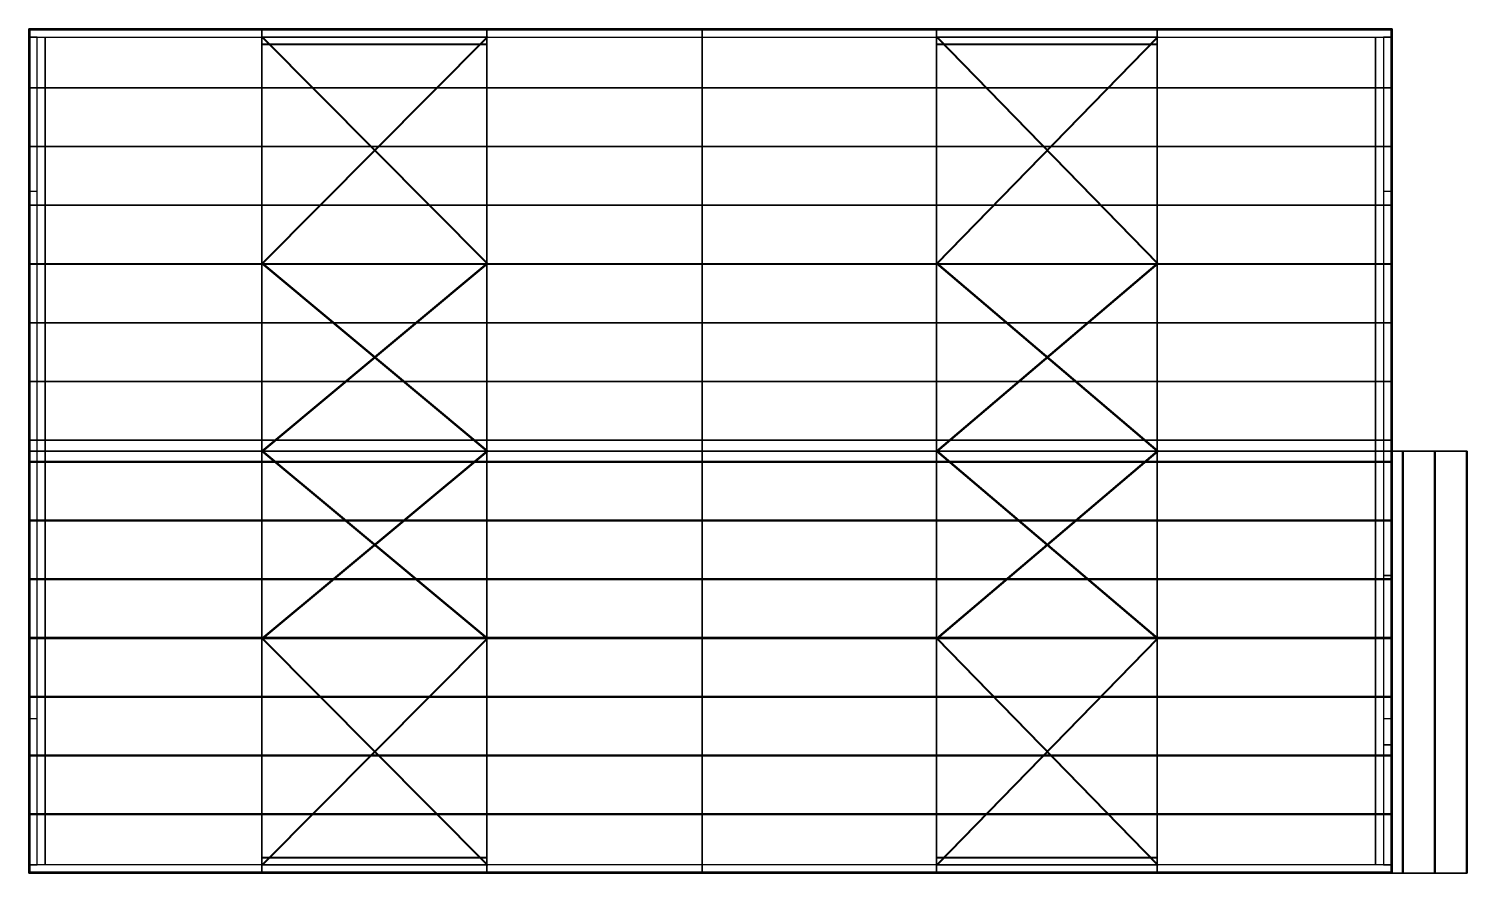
# Model space of a CAD drawing. Extents: x 0 to 38270, y 0 to 22470.
import ezdxf

# ---------------------------------------------------------------- set-up
doc = ezdxf.new("R2010")
doc.units = 0
doc.linetypes.add('CONTIN', pattern=[0])
for name, color, linetype in [('Building_Struts', 7, 'CONTIN'), ('Default', 7, 'CONTIN'), ('Floor_surface', 3, 'CONTIN'), ('Frame_lines', 7, 'CONTIN'), ('Framed_openings', 6, 'CONTIN'), ('Roof_purlins', 4, 'CONTIN'), ('Roof_surface', 1, 'CONTIN'), ('Wall_Framing', 1, 'CONTIN'), ('Wall_girts', 5, 'CONTIN'), ('Wall_surfaces', 2, 'CONTIN'), ('Wind_bracing', 8, 'CONTIN')]:
    doc.layers.add(name, color=color, linetype=linetype)

# ---------------------------------------------------------------- blocks, each defined once
blk = doc.blocks.new('BUILD1')
at = {"layer": 'Building_Struts', "color": 4}
for points, invisible_edges in [([(479.921, 875.787, 233.465), (244.094, 875.787, 233.465), (244.094, 883.661, 233.465)], 12), ([(479.921, 875.787, 233.465), (244.094, 883.661, 233.465), (479.921, 883.661, 233.465)], 5), ([(1181.89, 875.787, 233.465), (950.787, 875.787, 233.465), (950.787, 883.661, 233.465)], 12), ([(1181.89, 875.787, 233.465), (950.787, 883.661, 233.465), (1181.89, 883.661, 233.465)], 5), ([(244.094, 8.858, 233.465), (479.921, 8.858, 233.465), (479.921, 0.984, 233.465)], 12), ([(244.094, 8.858, 233.465), (479.921, 0.984, 233.465), (244.094, 0.984, 233.465)], 5), ([(950.787, 8.858, 233.465), (1181.89, 8.858, 233.465), (1181.89, 0.984, 233.465)], 12), ([(950.787, 8.858, 233.465), (1181.89, 0.984, 233.465), (950.787, 0.984, 233.465)], 5)]:
    blk.add_3dface(points, dxfattribs=dict(at, invisible_edges=invisible_edges))
at = {"layer": 'Floor_surface', "color": 2}
for points, invisible_edges in [([(0, 0), (1427.953, 0), (1427.953, 884.646)], 12), ([(0, 0), (1427.953, 884.646), (0, 884.646)], 5)]:
    blk.add_3dface(points, dxfattribs=dict(at, invisible_edges=invisible_edges))
at = {"layer": 'Frame_lines', "color": 1}
for points, invisible_edges in [([(17.323, 859.843), (17.323, 875.591), (17.323, 875.591, 157.48)], 12), ([(17.323, 859.843), (17.323, 875.591, 157.48), (17.323, 848.031, 157.48)], 7), ([(17.323, 848.031, 157.48), (17.323, 875.591, 157.48), (17.323, 875.591, 313.78)], 13), ([(17.323, 848.031, 157.48), (17.323, 875.591, 313.78), (17.323, 848.031, 300.71)], 7), ([(17.323, 848.031, 300.71), (17.323, 875.591, 313.78), (17.323, 699.305, 331.416)], 13), ([(244.094, 859.843), (244.094, 875.591), (244.094, 875.591, 157.48)], 12), ([(244.094, 859.843), (244.094, 875.591, 157.48), (244.094, 848.031, 157.48)], 7), ([(244.094, 848.031, 157.48), (244.094, 875.591, 157.48), (244.094, 875.591, 313.78)], 13), ([(244.094, 848.031, 157.48), (244.094, 875.591, 313.78), (244.094, 848.031, 292.797)], 7), ([(244.094, 848.031, 292.797), (244.094, 875.591, 313.78), (244.094, 699.305, 331.416)], 13), ([(479.921, 859.843), (479.921, 875.591), (479.921, 875.591, 157.48)], 12), ([(479.921, 859.843), (479.921, 875.591, 157.48), (479.921, 848.031, 157.48)], 7), ([(479.921, 848.031, 157.48), (479.921, 875.591, 157.48), (479.921, 875.591, 313.78)], 13), ([(479.921, 848.031, 157.48), (479.921, 875.591, 313.78), (479.921, 848.031, 292.797)], 7), ([(479.921, 848.031, 292.797), (479.921, 875.591, 313.78), (479.921, 699.305, 331.416)], 13), ([(705.512, 859.843), (705.512, 875.591), (705.512, 875.591, 157.48)], 12), ([(705.512, 859.843), (705.512, 875.591, 157.48), (705.512, 848.031, 157.48)], 7), ([(705.512, 848.031, 157.48), (705.512, 875.591, 157.48), (705.512, 875.591, 313.78)], 13), ([(705.512, 848.031, 157.48), (705.512, 875.591, 313.78), (705.512, 848.031, 292.797)], 7), ([(705.512, 848.031, 292.797), (705.512, 875.591, 313.78), (705.512, 699.305, 331.416)], 13), ([(950.787, 859.843), (950.787, 875.591), (950.787, 875.591, 157.48)], 12), ([(950.787, 859.843), (950.787, 875.591, 157.48), (950.787, 848.031, 157.48)], 7), ([(950.787, 848.031, 157.48), (950.787, 875.591, 157.48), (950.787, 875.591, 313.78)], 13), ([(950.787, 848.031, 157.48), (950.787, 875.591, 313.78), (950.787, 848.031, 292.797)], 7), ([(950.787, 848.031, 292.797), (950.787, 875.591, 313.78), (950.787, 699.305, 331.416)], 13), ([(1181.89, 859.843), (1181.89, 875.591), (1181.89, 875.591, 157.48)], 12), ([(1181.89, 859.843), (1181.89, 875.591, 157.48), (1181.89, 848.031, 157.48)], 7), ([(1181.89, 848.031, 157.48), (1181.89, 875.591, 157.48), (1181.89, 875.591, 313.78)], 13), ([(1181.89, 848.031, 157.48), (1181.89, 875.591, 313.78), (1181.89, 848.031, 292.797)], 7), ([(1181.89, 848.031, 292.797), (1181.89, 875.591, 313.78), (1181.89, 699.305, 331.416)], 13), ([(1410.63, 859.843), (1410.63, 875.591), (1410.63, 875.591, 157.48)], 12), ([(1410.63, 859.843), (1410.63, 875.591, 157.48), (1410.63, 848.031, 157.48)], 7), ([(1410.63, 848.031, 157.48), (1410.63, 875.591, 157.48), (1410.63, 875.591, 313.78)], 13), ([(1410.63, 848.031, 157.48), (1410.63, 875.591, 313.78), (1410.63, 848.031, 300.71)], 7), ([(1410.63, 848.031, 300.71), (1410.63, 875.591, 313.78), (1410.63, 699.305, 331.416)], 13), ([(17.323, 848.031, 300.71), (17.323, 699.305, 331.416), (17.323, 698.129, 319.664)], 7), ([(244.094, 848.031, 292.797), (244.094, 699.305, 331.416), (244.094, 698.325, 321.622)], 7), ([(479.921, 848.031, 292.797), (479.921, 699.305, 331.416), (479.921, 698.325, 321.622)], 7), ([(705.512, 848.031, 292.797), (705.512, 699.305, 331.416), (705.512, 698.325, 321.622)], 7), ([(950.787, 848.031, 292.797), (950.787, 699.305, 331.416), (950.787, 698.325, 321.622)], 7), ([(1181.89, 848.031, 292.797), (1181.89, 699.305, 331.416), (1181.89, 698.325, 321.622)], 7), ([(1410.63, 848.031, 300.71), (1410.63, 699.305, 331.416), (1410.63, 698.129, 319.664)], 7), ([(17.323, 698.129, 319.664), (17.323, 699.305, 331.416), (17.323, 535.125, 347.841)], 13), ([(17.323, 698.129, 319.664), (17.323, 535.125, 347.841), (17.323, 533.949, 336.089)], 7), ([(244.094, 698.325, 321.622), (244.094, 699.305, 331.416), (244.094, 442.323, 358.031)], 13), ([(244.094, 698.325, 321.622), (244.094, 442.323, 358.031), (244.094, 442.323, 340.227)], 7), ([(479.921, 698.325, 321.622), (479.921, 699.305, 331.416), (479.921, 442.323, 358.031)], 13), ([(479.921, 698.325, 321.622), (479.921, 442.323, 358.031), (479.921, 442.323, 340.227)], 7), ([(705.512, 698.325, 321.622), (705.512, 699.305, 331.416), (705.512, 442.323, 358.031)], 13), ([(705.512, 698.325, 321.622), (705.512, 442.323, 358.031), (705.512, 442.323, 340.227)], 7), ([(950.787, 698.325, 321.622), (950.787, 699.305, 331.416), (950.787, 442.323, 358.031)], 13), ([(950.787, 698.325, 321.622), (950.787, 442.323, 358.031), (950.787, 442.323, 340.227)], 7), ([(1181.89, 698.325, 321.622), (1181.89, 699.305, 331.416), (1181.89, 442.323, 358.031)], 13), ([(1181.89, 698.325, 321.622), (1181.89, 442.323, 358.031), (1181.89, 442.323, 340.227)], 7), ([(1410.63, 698.129, 319.664), (1410.63, 699.305, 331.416), (1410.63, 535.125, 347.841)], 13), ([(1410.63, 698.129, 319.664), (1410.63, 535.125, 347.841), (1410.63, 533.949, 336.089)], 7), ([(17.323, 533.949, 336.089), (17.323, 535.125, 347.841), (17.323, 442.323, 358.031)], 13), ([(17.323, 533.949, 336.089), (17.323, 442.323, 358.031), (17.323, 442.323, 336.27)], 7), ([(1410.63, 533.949, 336.089), (1410.63, 535.125, 347.841), (1410.63, 442.323, 358.031)], 13), ([(1410.63, 533.949, 336.089), (1410.63, 442.323, 358.031), (1410.63, 442.323, 336.27)], 7), ([(17.323, 442.323, 336.27), (17.323, 442.323, 358.031), (17.323, 340.469, 347.842)], 13), ([(17.323, 442.323, 336.27), (17.323, 340.469, 347.842), (17.323, 341.645, 336.089)], 7), ([(244.094, 442.323, 340.227), (244.094, 442.323, 358.031), (244.094, 174.212, 331.208)], 13), ([(244.094, 442.323, 340.227), (244.094, 174.212, 331.208), (244.094, 175.192, 321.415)], 7), ([(479.921, 442.323, 340.227), (479.921, 442.323, 358.031), (479.921, 174.212, 331.208)], 13), ([(479.921, 442.323, 340.227), (479.921, 174.212, 331.208), (479.921, 175.192, 321.415)], 7), ([(705.512, 442.323, 340.227), (705.512, 442.323, 358.031), (705.512, 174.212, 331.208)], 13), ([(705.512, 442.323, 340.227), (705.512, 174.212, 331.208), (705.512, 175.192, 321.415)], 7), ([(950.787, 442.323, 340.227), (950.787, 442.323, 358.031), (950.787, 174.212, 331.208)], 13), ([(950.787, 442.323, 340.227), (950.787, 174.212, 331.208), (950.787, 175.192, 321.415)], 7), ([(1181.89, 442.323, 340.227), (1181.89, 442.323, 358.031), (1181.89, 174.212, 331.208)], 13), ([(1181.89, 442.323, 340.227), (1181.89, 174.212, 331.208), (1181.89, 175.192, 321.415)], 7), ([(1410.63, 442.323, 336.27), (1410.63, 442.323, 358.031), (1410.63, 340.469, 347.842)], 13), ([(1410.63, 442.323, 336.27), (1410.63, 340.469, 347.842), (1410.63, 341.645, 336.089)], 7), ([(17.323, 341.645, 336.089), (17.323, 340.469, 347.842), (17.323, 176.289, 331.416)], 13), ([(17.323, 341.645, 336.089), (17.323, 176.289, 331.416), (17.323, 177.464, 319.664)], 7), ([(1410.63, 341.645, 336.089), (1410.63, 340.469, 347.842), (1410.63, 176.289, 331.416)], 13), ([(1410.63, 341.645, 336.089), (1410.63, 176.289, 331.416), (1410.63, 177.464, 319.664)], 7), ([(17.323, 177.464, 319.664), (17.323, 176.289, 331.416), (17.323, 9.055, 313.78)], 13), ([(17.323, 177.464, 319.664), (17.323, 9.055, 313.78), (17.323, 36.614, 300.71)], 7), ([(244.094, 175.192, 321.415), (244.094, 174.212, 331.208), (244.094, 9.055, 313.78)], 13), ([(244.094, 175.192, 321.415), (244.094, 9.055, 313.78), (244.094, 36.614, 292.797)], 7), ([(479.921, 175.192, 321.415), (479.921, 174.212, 331.208), (479.921, 9.055, 313.78)], 13), ([(479.921, 175.192, 321.415), (479.921, 9.055, 313.78), (479.921, 36.614, 292.797)], 7), ([(705.512, 175.192, 321.415), (705.512, 174.212, 331.208), (705.512, 9.055, 313.78)], 13), ([(705.512, 175.192, 321.415), (705.512, 9.055, 313.78), (705.512, 36.614, 292.797)], 7), ([(950.787, 175.192, 321.415), (950.787, 174.212, 331.208), (950.787, 9.055, 313.78)], 13), ([(950.787, 175.192, 321.415), (950.787, 9.055, 313.78), (950.787, 36.614, 292.797)], 7), ([(1181.89, 175.192, 321.415), (1181.89, 174.212, 331.208), (1181.89, 9.055, 313.78)], 13), ([(1181.89, 175.192, 321.415), (1181.89, 9.055, 313.78), (1181.89, 36.614, 292.797)], 7), ([(1410.63, 177.464, 319.664), (1410.63, 176.289, 331.416), (1410.63, 9.055, 313.78)], 13), ([(1410.63, 177.464, 319.664), (1410.63, 9.055, 313.78), (1410.63, 36.614, 300.71)], 7), ([(17.323, 36.614, 300.71), (17.323, 9.055, 313.78), (17.323, 9.055, 149.606)], 13), ([(17.323, 36.614, 300.71), (17.323, 9.055, 149.606), (17.323, 36.614, 149.606)], 7), ([(17.323, 36.614, 149.606), (17.323, 9.055, 149.606), (17.323, 9.055)], 13), ([(17.323, 36.614, 149.606), (17.323, 9.055), (17.323, 24.803)], 5), ([(244.094, 36.614, 292.797), (244.094, 9.055, 313.78), (244.094, 9.055, 149.606)], 13), ([(244.094, 36.614, 292.797), (244.094, 9.055, 149.606), (244.094, 36.614, 149.606)], 7), ([(244.094, 36.614, 149.606), (244.094, 9.055, 149.606), (244.094, 9.055)], 13), ([(244.094, 36.614, 149.606), (244.094, 9.055), (244.094, 24.803)], 5), ([(479.921, 36.614, 292.797), (479.921, 9.055, 313.78), (479.921, 9.055, 149.606)], 13), ([(479.921, 36.614, 292.797), (479.921, 9.055, 149.606), (479.921, 36.614, 149.606)], 7), ([(479.921, 36.614, 149.606), (479.921, 9.055, 149.606), (479.921, 9.055)], 13), ([(479.921, 36.614, 149.606), (479.921, 9.055), (479.921, 24.803)], 5), ([(705.512, 36.614, 292.797), (705.512, 9.055, 313.78), (705.512, 9.055, 149.606)], 13), ([(705.512, 36.614, 292.797), (705.512, 9.055, 149.606), (705.512, 36.614, 149.606)], 7), ([(705.512, 36.614, 149.606), (705.512, 9.055, 149.606), (705.512, 9.055)], 13), ([(705.512, 36.614, 149.606), (705.512, 9.055), (705.512, 24.803)], 5), ([(950.787, 36.614, 292.797), (950.787, 9.055, 313.78), (950.787, 9.055, 149.606)], 13), ([(950.787, 36.614, 292.797), (950.787, 9.055, 149.606), (950.787, 36.614, 149.606)], 7), ([(950.787, 36.614, 149.606), (950.787, 9.055, 149.606), (950.787, 9.055)], 13), ([(950.787, 36.614, 149.606), (950.787, 9.055), (950.787, 24.803)], 5), ([(1181.89, 36.614, 292.797), (1181.89, 9.055, 313.78), (1181.89, 9.055, 149.606)], 13), ([(1181.89, 36.614, 292.797), (1181.89, 9.055, 149.606), (1181.89, 36.614, 149.606)], 7), ([(1181.89, 36.614, 149.606), (1181.89, 9.055, 149.606), (1181.89, 9.055)], 13), ([(1181.89, 36.614, 149.606), (1181.89, 9.055), (1181.89, 24.803)], 5), ([(1410.63, 36.614, 300.71), (1410.63, 9.055, 313.78), (1410.63, 9.055, 149.606)], 13), ([(1410.63, 36.614, 300.71), (1410.63, 9.055, 149.606), (1410.63, 36.614, 149.606)], 7), ([(1410.63, 36.614, 149.606), (1410.63, 9.055, 149.606), (1410.63, 9.055)], 13), ([(1410.63, 36.614, 149.606), (1410.63, 9.055), (1410.63, 24.803)], 5)]:
    blk.add_3dface(points, dxfattribs=dict(at, invisible_edges=invisible_edges))
at = {"layer": 'Framed_openings', "color": 1}
for points, invisible_edges in [([(1419.094, 134.567, 177.165), (1426.969, 134.567, 177.165), (1426.969, 311.732, 177.165)], 12), ([(1419.094, 134.567, 177.165), (1426.969, 311.732, 177.165), (1419.094, 311.732, 177.165)], 5), ([(1419.094, 311.732), (1426.969, 311.732), (1426.969, 311.732, 180.315)], 12), ([(1419.094, 311.732), (1426.969, 311.732, 180.315), (1419.094, 311.732, 180.315)], 5), ([(1419.094, 134.567), (1426.969, 134.567), (1426.969, 134.567, 180.315)], 12), ([(1419.094, 134.567), (1426.969, 134.567, 180.315), (1419.094, 134.567, 180.315)], 5)]:
    blk.add_3dface(points, dxfattribs=dict(at, invisible_edges=invisible_edges))
at = {"layer": 'Roof_purlins', "color": 4}
for points, invisible_edges in [([(0.984, 883.661, 313.878), (0.984, 883.661, 321.752), (244.094, 883.661, 321.752)], 12), ([(0.984, 883.661, 313.878), (244.094, 883.661, 321.752), (244.094, 883.661, 313.878)], 5), ([(244.094, 883.661, 313.878), (244.094, 883.661, 321.752), (479.921, 883.661, 321.752)], 12), ([(244.094, 883.661, 313.878), (479.921, 883.661, 321.752), (479.921, 883.661, 313.878)], 5), ([(479.921, 883.661, 313.878), (479.921, 883.661, 321.752), (705.512, 883.661, 321.752)], 12), ([(479.921, 883.661, 313.878), (705.512, 883.661, 321.752), (705.512, 883.661, 313.878)], 5), ([(705.512, 883.661, 313.878), (705.512, 883.661, 321.752), (950.787, 883.661, 321.752)], 12), ([(705.512, 883.661, 313.878), (950.787, 883.661, 321.752), (950.787, 883.661, 313.878)], 5), ([(950.787, 883.661, 313.878), (950.787, 883.661, 321.752), (1181.89, 883.661, 321.752)], 12), ([(950.787, 883.661, 313.878), (1181.89, 883.661, 321.752), (1181.89, 883.661, 313.878)], 5), ([(1181.89, 883.661, 313.878), (1181.89, 883.661, 321.752), (1426.969, 883.661, 321.752)], 12), ([(1181.89, 883.661, 313.878), (1426.969, 883.661, 321.752), (1426.969, 883.661, 313.878)], 5), ([(0.984, 822.354, 319.972), (0.984, 823.138, 327.807), (244.094, 823.138, 327.807)], 12), ([(0.984, 822.354, 319.972), (244.094, 823.138, 327.807), (244.094, 822.354, 319.972)], 5), ([(244.094, 822.354, 319.972), (244.094, 823.138, 327.807), (479.921, 823.138, 327.807)], 12), ([(244.094, 822.354, 319.972), (479.921, 823.138, 327.807), (479.921, 822.354, 319.972)], 5), ([(479.921, 822.354, 319.972), (479.921, 823.138, 327.807), (705.512, 823.138, 327.807)], 12), ([(479.921, 822.354, 319.972), (705.512, 823.138, 327.807), (705.512, 822.354, 319.972)], 5), ([(705.512, 822.354, 319.972), (705.512, 823.138, 327.807), (950.787, 823.138, 327.807)], 12), ([(705.512, 822.354, 319.972), (950.787, 823.138, 327.807), (950.787, 822.354, 319.972)], 5), ([(950.787, 822.354, 319.972), (950.787, 823.138, 327.807), (1181.89, 823.138, 327.807)], 12), ([(950.787, 822.354, 319.972), (1181.89, 823.138, 327.807), (1181.89, 822.354, 319.972)], 5), ([(1181.89, 822.354, 319.972), (1181.89, 823.138, 327.807), (1426.969, 823.138, 327.807)], 12), ([(1181.89, 822.354, 319.972), (1426.969, 823.138, 327.807), (1426.969, 822.354, 319.972)], 5), ([(0.984, 760.842, 326.126), (0.984, 761.626, 333.961), (244.094, 761.626, 333.961)], 12), ([(0.984, 760.842, 326.126), (244.094, 761.626, 333.961), (244.094, 760.842, 326.126)], 5), ([(244.094, 760.842, 326.126), (244.094, 761.626, 333.961), (479.921, 761.626, 333.961)], 12), ([(244.094, 760.842, 326.126), (479.921, 761.626, 333.961), (479.921, 760.842, 326.126)], 5), ([(479.921, 760.842, 326.126), (479.921, 761.626, 333.961), (705.512, 761.626, 333.961)], 12), ([(479.921, 760.842, 326.126), (705.512, 761.626, 333.961), (705.512, 760.842, 326.126)], 5), ([(705.512, 760.842, 326.126), (705.512, 761.626, 333.961), (950.787, 761.626, 333.961)], 12), ([(705.512, 760.842, 326.126), (950.787, 761.626, 333.961), (950.787, 760.842, 326.126)], 5), ([(950.787, 760.842, 326.126), (950.787, 761.626, 333.961), (1181.89, 761.626, 333.961)], 12), ([(950.787, 760.842, 326.126), (1181.89, 761.626, 333.961), (1181.89, 760.842, 326.126)], 5), ([(1181.89, 760.842, 326.126), (1181.89, 761.626, 333.961), (1426.969, 761.626, 333.961)], 12), ([(1181.89, 760.842, 326.126), (1426.969, 761.626, 333.961), (1426.969, 760.842, 326.126)], 5), ([(0.984, 699.334, 332.28), (0.984, 700.118, 340.115), (244.094, 700.118, 340.115)], 12), ([(0.984, 699.334, 332.28), (244.094, 700.118, 340.115), (244.094, 699.334, 332.28)], 5), ([(244.094, 699.334, 332.28), (244.094, 700.118, 340.115), (479.921, 700.118, 340.115)], 12), ([(244.094, 699.334, 332.28), (479.921, 700.118, 340.115), (479.921, 699.334, 332.28)], 5), ([(479.921, 699.334, 332.28), (479.921, 700.118, 340.115), (705.512, 700.118, 340.115)], 12), ([(479.921, 699.334, 332.28), (705.512, 700.118, 340.115), (705.512, 699.334, 332.28)], 5), ([(705.512, 699.334, 332.28), (705.512, 700.118, 340.115), (950.787, 700.118, 340.115)], 12), ([(705.512, 699.334, 332.28), (950.787, 700.118, 340.115), (950.787, 699.334, 332.28)], 5), ([(950.787, 699.334, 332.28), (950.787, 700.118, 340.115), (1181.89, 700.118, 340.115)], 12), ([(950.787, 699.334, 332.28), (1181.89, 700.118, 340.115), (1181.89, 699.334, 332.28)], 5), ([(1181.89, 699.334, 332.28), (1181.89, 700.118, 340.115), (1426.969, 700.118, 340.115)], 12), ([(1181.89, 699.334, 332.28), (1426.969, 700.118, 340.115), (1426.969, 699.334, 332.28)], 5), ([(0.984, 637.822, 338.434), (0.984, 638.606, 346.268), (244.094, 638.606, 346.268)], 12), ([(0.984, 637.822, 338.434), (244.094, 638.606, 346.268), (244.094, 637.822, 338.434)], 5), ([(244.094, 637.822, 338.434), (244.094, 638.606, 346.268), (479.921, 638.606, 346.268)], 12), ([(244.094, 637.822, 338.434), (479.921, 638.606, 346.268), (479.921, 637.822, 338.434)], 5), ([(479.921, 637.822, 338.434), (479.921, 638.606, 346.268), (705.512, 638.606, 346.268)], 12), ([(479.921, 637.822, 338.434), (705.512, 638.606, 346.268), (705.512, 637.822, 338.434)], 5), ([(705.512, 637.822, 338.434), (705.512, 638.606, 346.268), (950.787, 638.606, 346.268)], 12), ([(705.512, 637.822, 338.434), (950.787, 638.606, 346.268), (950.787, 637.822, 338.434)], 5), ([(950.787, 637.822, 338.434), (950.787, 638.606, 346.268), (1181.89, 638.606, 346.268)], 12), ([(950.787, 637.822, 338.434), (1181.89, 638.606, 346.268), (1181.89, 637.822, 338.434)], 5), ([(1181.89, 637.822, 338.434), (1181.89, 638.606, 346.268), (1426.969, 638.606, 346.268)], 12), ([(1181.89, 637.822, 338.434), (1426.969, 638.606, 346.268), (1426.969, 637.822, 338.434)], 5), ([(0.984, 576.314, 344.587), (0.984, 577.098, 352.422), (244.094, 577.098, 352.422)], 12), ([(0.984, 576.314, 344.587), (244.094, 577.098, 352.422), (244.094, 576.314, 344.587)], 5), ([(244.094, 576.314, 344.587), (244.094, 577.098, 352.422), (479.921, 577.098, 352.422)], 12), ([(244.094, 576.314, 344.587), (479.921, 577.098, 352.422), (479.921, 576.314, 344.587)], 5), ([(479.921, 576.314, 344.587), (479.921, 577.098, 352.422), (705.512, 577.098, 352.422)], 12), ([(479.921, 576.314, 344.587), (705.512, 577.098, 352.422), (705.512, 576.314, 344.587)], 5), ([(705.512, 576.314, 344.587), (705.512, 577.098, 352.422), (950.787, 577.098, 352.422)], 12), ([(705.512, 576.314, 344.587), (950.787, 577.098, 352.422), (950.787, 576.314, 344.587)], 5), ([(950.787, 576.314, 344.587), (950.787, 577.098, 352.422), (1181.89, 577.098, 352.422)], 12), ([(950.787, 576.314, 344.587), (1181.89, 577.098, 352.422), (1181.89, 576.314, 344.587)], 5), ([(1181.89, 576.314, 344.587), (1181.89, 577.098, 352.422), (1426.969, 577.098, 352.422)], 12), ([(1181.89, 576.314, 344.587), (1426.969, 577.098, 352.422), (1426.969, 576.314, 344.587)], 5), ([(0.984, 514.803, 350.741), (0.984, 515.586, 358.576), (244.094, 515.586, 358.576)], 12), ([(0.984, 514.803, 350.741), (244.094, 515.586, 358.576), (244.094, 514.803, 350.741)], 5), ([(244.094, 514.803, 350.741), (244.094, 515.586, 358.576), (479.921, 515.586, 358.576)], 12), ([(244.094, 514.803, 350.741), (479.921, 515.586, 358.576), (479.921, 514.803, 350.741)], 5), ([(479.921, 514.803, 350.741), (479.921, 515.586, 358.576), (705.512, 515.586, 358.576)], 12), ([(479.921, 514.803, 350.741), (705.512, 515.586, 358.576), (705.512, 514.803, 350.741)], 5), ([(705.512, 514.803, 350.741), (705.512, 515.586, 358.576), (950.787, 515.586, 358.576)], 12), ([(705.512, 514.803, 350.741), (950.787, 515.586, 358.576), (950.787, 514.803, 350.741)], 5), ([(950.787, 514.803, 350.741), (950.787, 515.586, 358.576), (1181.89, 515.586, 358.576)], 12), ([(950.787, 514.803, 350.741), (1181.89, 515.586, 358.576), (1181.89, 514.803, 350.741)], 5), ([(1181.89, 514.803, 350.741), (1181.89, 515.586, 358.576), (1426.969, 515.586, 358.576)], 12), ([(1181.89, 514.803, 350.741), (1426.969, 515.586, 358.576), (1426.969, 514.803, 350.741)], 5), ([(0.984, 453.295, 356.895), (0.984, 454.079, 364.729), (244.094, 454.079, 364.729)], 12), ([(0.984, 453.295, 356.895), (244.094, 454.079, 364.729), (244.094, 453.295, 356.895)], 5), ([(244.094, 453.295, 356.895), (244.094, 454.079, 364.729), (479.921, 454.079, 364.729)], 12), ([(244.094, 453.295, 356.895), (479.921, 454.079, 364.729), (479.921, 453.295, 356.895)], 5), ([(479.921, 453.295, 356.895), (479.921, 454.079, 364.729), (705.512, 454.079, 364.729)], 12), ([(479.921, 453.295, 356.895), (705.512, 454.079, 364.729), (705.512, 453.295, 356.895)], 5), ([(705.512, 453.295, 356.895), (705.512, 454.079, 364.729), (950.787, 454.079, 364.729)], 12), ([(705.512, 453.295, 356.895), (950.787, 454.079, 364.729), (950.787, 453.295, 356.895)], 5), ([(950.787, 453.295, 356.895), (950.787, 454.079, 364.729), (1181.89, 454.079, 364.729)], 12), ([(950.787, 453.295, 356.895), (1181.89, 454.079, 364.729), (1181.89, 453.295, 356.895)], 5), ([(1181.89, 453.295, 356.895), (1181.89, 454.079, 364.729), (1426.969, 454.079, 364.729)], 12), ([(1181.89, 453.295, 356.895), (1426.969, 454.079, 364.729), (1426.969, 453.295, 356.895)], 5), ([(1439.705, 0, 222.234), (1438.922, 0, 214.399), (1438.922, 442.323, 214.399)], 12), ([(1439.705, 0, 222.234), (1438.922, 442.323, 214.399), (1439.705, 442.323, 222.234)], 5), ([(1473.199, 0, 218.885), (1472.416, 0, 211.05), (1472.416, 442.323, 211.05)], 12), ([(1473.199, 0, 218.885), (1472.416, 442.323, 211.05), (1473.199, 442.323, 218.885)], 5), ([(1506.693, 0, 215.535), (1505.909, 0, 207.7), (1505.909, 442.323, 207.7)], 12), ([(1506.693, 0, 215.535), (1505.909, 442.323, 207.7), (1506.693, 442.323, 215.535)], 5), ([(0.984, 431.354, 356.895), (0.984, 430.57, 364.73), (244.094, 430.57, 364.73)], 12), ([(0.984, 431.354, 356.895), (244.094, 430.57, 364.73), (244.094, 431.354, 356.895)], 5), ([(244.094, 431.354, 356.895), (244.094, 430.57, 364.73), (479.921, 430.57, 364.73)], 12), ([(244.094, 431.354, 356.895), (479.921, 430.57, 364.73), (479.921, 431.354, 356.895)], 5), ([(479.921, 431.354, 356.895), (479.921, 430.57, 364.73), (705.512, 430.57, 364.73)], 12), ([(479.921, 431.354, 356.895), (705.512, 430.57, 364.73), (705.512, 431.354, 356.895)], 5), ([(705.512, 431.354, 356.895), (705.512, 430.57, 364.73), (950.787, 430.57, 364.73)], 12), ([(705.512, 431.354, 356.895), (950.787, 430.57, 364.73), (950.787, 431.354, 356.895)], 5), ([(950.787, 431.354, 356.895), (950.787, 430.57, 364.73), (1181.89, 430.57, 364.73)], 12), ([(950.787, 431.354, 356.895), (1181.89, 430.57, 364.73), (1181.89, 431.354, 356.895)], 5), ([(1181.89, 431.354, 356.895), (1181.89, 430.57, 364.73), (1426.969, 430.57, 364.73)], 12), ([(1181.89, 431.354, 356.895), (1426.969, 430.57, 364.73), (1426.969, 431.354, 356.895)], 5), ([(0.984, 369.846, 350.741), (0.984, 369.063, 358.576), (244.094, 369.063, 358.576)], 12), ([(0.984, 369.846, 350.741), (244.094, 369.063, 358.576), (244.094, 369.846, 350.741)], 5), ([(244.094, 369.846, 350.741), (244.094, 369.063, 358.576), (479.921, 369.063, 358.576)], 12), ([(244.094, 369.846, 350.741), (479.921, 369.063, 358.576), (479.921, 369.846, 350.741)], 5), ([(479.921, 369.846, 350.741), (479.921, 369.063, 358.576), (705.512, 369.063, 358.576)], 12), ([(479.921, 369.846, 350.741), (705.512, 369.063, 358.576), (705.512, 369.846, 350.741)], 5), ([(705.512, 369.846, 350.741), (705.512, 369.063, 358.576), (950.787, 369.063, 358.576)], 12), ([(705.512, 369.846, 350.741), (950.787, 369.063, 358.576), (950.787, 369.846, 350.741)], 5), ([(950.787, 369.846, 350.741), (950.787, 369.063, 358.576), (1181.89, 369.063, 358.576)], 12), ([(950.787, 369.846, 350.741), (1181.89, 369.063, 358.576), (1181.89, 369.846, 350.741)], 5), ([(1181.89, 369.846, 350.741), (1181.89, 369.063, 358.576), (1426.969, 369.063, 358.576)], 12), ([(1181.89, 369.846, 350.741), (1426.969, 369.063, 358.576), (1426.969, 369.846, 350.741)], 5), ([(0.984, 308.335, 344.587), (0.984, 307.551, 352.422), (244.094, 307.551, 352.422)], 12), ([(0.984, 308.335, 344.587), (244.094, 307.551, 352.422), (244.094, 308.335, 344.587)], 5), ([(244.094, 308.335, 344.587), (244.094, 307.551, 352.422), (479.921, 307.551, 352.422)], 12), ([(244.094, 308.335, 344.587), (479.921, 307.551, 352.422), (479.921, 308.335, 344.587)], 5), ([(479.921, 308.335, 344.587), (479.921, 307.551, 352.422), (705.512, 307.551, 352.422)], 12), ([(479.921, 308.335, 344.587), (705.512, 307.551, 352.422), (705.512, 308.335, 344.587)], 5), ([(705.512, 308.335, 344.587), (705.512, 307.551, 352.422), (950.787, 307.551, 352.422)], 12), ([(705.512, 308.335, 344.587), (950.787, 307.551, 352.422), (950.787, 308.335, 344.587)], 5), ([(950.787, 308.335, 344.587), (950.787, 307.551, 352.422), (1181.89, 307.551, 352.422)], 12), ([(950.787, 308.335, 344.587), (1181.89, 307.551, 352.422), (1181.89, 308.335, 344.587)], 5), ([(1181.89, 308.335, 344.587), (1181.89, 307.551, 352.422), (1426.969, 307.551, 352.422)], 12), ([(1181.89, 308.335, 344.587), (1426.969, 307.551, 352.422), (1426.969, 308.335, 344.587)], 5), ([(0.984, 246.827, 338.434), (0.984, 246.043, 346.269), (244.094, 246.043, 346.269)], 12), ([(0.984, 246.827, 338.434), (244.094, 246.043, 346.269), (244.094, 246.827, 338.434)], 5), ([(244.094, 246.827, 338.434), (244.094, 246.043, 346.269), (479.921, 246.043, 346.269)], 12), ([(244.094, 246.827, 338.434), (479.921, 246.043, 346.269), (479.921, 246.827, 338.434)], 5), ([(479.921, 246.827, 338.434), (479.921, 246.043, 346.269), (705.512, 246.043, 346.269)], 12), ([(479.921, 246.827, 338.434), (705.512, 246.043, 346.269), (705.512, 246.827, 338.434)], 5), ([(705.512, 246.827, 338.434), (705.512, 246.043, 346.269), (950.787, 246.043, 346.269)], 12), ([(705.512, 246.827, 338.434), (950.787, 246.043, 346.269), (950.787, 246.827, 338.434)], 5), ([(950.787, 246.827, 338.434), (950.787, 246.043, 346.269), (1181.89, 246.043, 346.269)], 12), ([(950.787, 246.827, 338.434), (1181.89, 246.043, 346.269), (1181.89, 246.827, 338.434)], 5), ([(1181.89, 246.827, 338.434), (1181.89, 246.043, 346.269), (1426.969, 246.043, 346.269)], 12), ([(1181.89, 246.827, 338.434), (1426.969, 246.043, 346.269), (1426.969, 246.827, 338.434)], 5), ([(0.984, 185.315, 332.28), (0.984, 184.531, 340.115), (244.094, 184.531, 340.115)], 12), ([(0.984, 185.315, 332.28), (244.094, 184.531, 340.115), (244.094, 185.315, 332.28)], 5), ([(244.094, 185.315, 332.28), (244.094, 184.531, 340.115), (479.921, 184.531, 340.115)], 12), ([(244.094, 185.315, 332.28), (479.921, 184.531, 340.115), (479.921, 185.315, 332.28)], 5), ([(479.921, 185.315, 332.28), (479.921, 184.531, 340.115), (705.512, 184.531, 340.115)], 12), ([(479.921, 185.315, 332.28), (705.512, 184.531, 340.115), (705.512, 185.315, 332.28)], 5), ([(705.512, 185.315, 332.28), (705.512, 184.531, 340.115), (950.787, 184.531, 340.115)], 12), ([(705.512, 185.315, 332.28), (950.787, 184.531, 340.115), (950.787, 185.315, 332.28)], 5), ([(950.787, 185.315, 332.28), (950.787, 184.531, 340.115), (1181.89, 184.531, 340.115)], 12), ([(950.787, 185.315, 332.28), (1181.89, 184.531, 340.115), (1181.89, 185.315, 332.28)], 5), ([(1181.89, 185.315, 332.28), (1181.89, 184.531, 340.115), (1426.969, 184.531, 340.115)], 12), ([(1181.89, 185.315, 332.28), (1426.969, 184.531, 340.115), (1426.969, 185.315, 332.28)], 5), ([(0.984, 123.807, 326.126), (0.984, 123.023, 333.961), (244.094, 123.023, 333.961)], 12), ([(0.984, 123.807, 326.126), (244.094, 123.023, 333.961), (244.094, 123.807, 326.126)], 5), ([(244.094, 123.807, 326.126), (244.094, 123.023, 333.961), (479.921, 123.023, 333.961)], 12), ([(244.094, 123.807, 326.126), (479.921, 123.023, 333.961), (479.921, 123.807, 326.126)], 5), ([(479.921, 123.807, 326.126), (479.921, 123.023, 333.961), (705.512, 123.023, 333.961)], 12), ([(479.921, 123.807, 326.126), (705.512, 123.023, 333.961), (705.512, 123.807, 326.126)], 5), ([(705.512, 123.807, 326.126), (705.512, 123.023, 333.961), (950.787, 123.023, 333.961)], 12), ([(705.512, 123.807, 326.126), (950.787, 123.023, 333.961), (950.787, 123.807, 326.126)], 5), ([(950.787, 123.807, 326.126), (950.787, 123.023, 333.961), (1181.89, 123.023, 333.961)], 12), ([(950.787, 123.807, 326.126), (1181.89, 123.023, 333.961), (1181.89, 123.807, 326.126)], 5), ([(1181.89, 123.807, 326.126), (1181.89, 123.023, 333.961), (1426.969, 123.023, 333.961)], 12), ([(1181.89, 123.807, 326.126), (1426.969, 123.023, 333.961), (1426.969, 123.807, 326.126)], 5), ([(0.984, 62.295, 319.973), (0.984, 61.511, 327.807), (244.094, 61.511, 327.807)], 12), ([(0.984, 62.295, 319.973), (244.094, 61.511, 327.807), (244.094, 62.295, 319.973)], 5), ([(244.094, 62.295, 319.973), (244.094, 61.511, 327.807), (479.921, 61.511, 327.807)], 12), ([(244.094, 62.295, 319.973), (479.921, 61.511, 327.807), (479.921, 62.295, 319.973)], 5), ([(479.921, 62.295, 319.973), (479.921, 61.511, 327.807), (705.512, 61.511, 327.807)], 12), ([(479.921, 62.295, 319.973), (705.512, 61.511, 327.807), (705.512, 62.295, 319.973)], 5), ([(705.512, 62.295, 319.973), (705.512, 61.511, 327.807), (950.787, 61.511, 327.807)], 12), ([(705.512, 62.295, 319.973), (950.787, 61.511, 327.807), (950.787, 62.295, 319.973)], 5), ([(950.787, 62.295, 319.973), (950.787, 61.511, 327.807), (1181.89, 61.511, 327.807)], 12), ([(950.787, 62.295, 319.973), (1181.89, 61.511, 327.807), (1181.89, 62.295, 319.973)], 5), ([(1181.89, 62.295, 319.973), (1181.89, 61.511, 327.807), (1426.969, 61.511, 327.807)], 12), ([(1181.89, 62.295, 319.973), (1426.969, 61.511, 327.807), (1426.969, 62.295, 319.973)], 5), ([(0.984, 0.984, 313.878), (0.984, 0.984, 321.752), (244.094, 0.984, 321.752)], 12), ([(0.984, 0.984, 313.878), (244.094, 0.984, 321.752), (244.094, 0.984, 313.878)], 5), ([(244.094, 0.984, 313.878), (244.094, 0.984, 321.752), (479.921, 0.984, 321.752)], 12), ([(244.094, 0.984, 313.878), (479.921, 0.984, 321.752), (479.921, 0.984, 313.878)], 5), ([(479.921, 0.984, 313.878), (479.921, 0.984, 321.752), (705.512, 0.984, 321.752)], 12), ([(479.921, 0.984, 313.878), (705.512, 0.984, 321.752), (705.512, 0.984, 313.878)], 5), ([(705.512, 0.984, 313.878), (705.512, 0.984, 321.752), (950.787, 0.984, 321.752)], 12), ([(705.512, 0.984, 313.878), (950.787, 0.984, 321.752), (950.787, 0.984, 313.878)], 5), ([(950.787, 0.984, 313.878), (950.787, 0.984, 321.752), (1181.89, 0.984, 321.752)], 12), ([(950.787, 0.984, 313.878), (1181.89, 0.984, 321.752), (1181.89, 0.984, 313.878)], 5), ([(1181.89, 0.984, 313.878), (1181.89, 0.984, 321.752), (1426.969, 0.984, 321.752)], 12), ([(1181.89, 0.984, 313.878), (1426.969, 0.984, 321.752), (1426.969, 0.984, 313.878)], 5)]:
    blk.add_3dface(points, dxfattribs=dict(at, invisible_edges=invisible_edges))
at = {"layer": 'Roof_surface', "color": 7}
for points, invisible_edges in [([(0, 884.646, 321.654), (0, 442.323, 365.906), (1427.953, 442.323, 365.906)], 12), ([(0, 884.646, 321.654), (1427.953, 442.323, 365.906), (1427.953, 884.646, 321.654)], 5), ([(0, 442.323, 365.906), (0, 0, 321.654), (1427.953, 0, 321.654)], 12), ([(0, 442.323, 365.906), (1427.953, 0, 321.654), (1427.953, 442.323, 365.906)], 5)]:
    blk.add_3dface(points, dxfattribs=dict(at, invisible_edges=invisible_edges))
at = {"layer": 'Roof_surface', "color": 3}
for points, invisible_edges in [([(1427.953, 0, 224.409), (1506.693, 0, 216.535), (1506.693, 442.323, 216.535)], 12), ([(1427.953, 0, 224.409), (1506.693, 442.323, 216.535), (1427.953, 442.323, 224.409)], 5)]:
    blk.add_3dface(points, dxfattribs=dict(at, invisible_edges=invisible_edges))
at = {"layer": 'Wall_Framing', "color": 1}
for points, invisible_edges in [([(25, 442.323), (17.126, 442.323), (17.126, 442.323, 349.173)], 12), ([(25, 442.323), (17.126, 442.323, 349.173), (25, 442.323, 349.173)], 5), ([(1402.953, 442.323), (1410.827, 442.323), (1410.827, 442.323, 349.173)], 12), ([(1402.953, 442.323), (1410.827, 442.323, 349.173), (1402.953, 442.323, 349.173)], 5), ([(1419.079, 442.323, 215.535), (1419.079, 442.323, 199.929), (1506.693, 442.323, 199.929)], 12), ([(1419.079, 442.323, 215.535), (1506.693, 442.323, 199.929), (1506.693, 442.323, 207.661)], 5), ([(1419.079, 0, 215.535), (1419.079, 0, 199.929), (1506.693, 0, 199.929)], 12), ([(1419.079, 0, 215.535), (1506.693, 0, 199.929), (1506.693, 0, 207.661)], 5)]:
    blk.add_3dface(points, dxfattribs=dict(at, invisible_edges=invisible_edges))
at = {"layer": 'Wall_girts', "color": 5}
for points, invisible_edges in [([(244.094, 875.787, 101.575), (244.094, 883.661, 101.575), (0.984, 883.661, 101.575)], 12), ([(244.094, 875.787, 101.575), (0.984, 883.661, 101.575), (0.984, 875.787, 101.575)], 5), ([(244.094, 875.787, 160.63), (244.094, 883.661, 160.63), (0.984, 883.661, 160.63)], 12), ([(244.094, 875.787, 160.63), (0.984, 883.661, 160.63), (0.984, 875.787, 160.63)], 5), ([(244.094, 875.787, 219.685), (244.094, 883.661, 219.685), (0.984, 883.661, 219.685)], 12), ([(244.094, 875.787, 219.685), (0.984, 883.661, 219.685), (0.984, 875.787, 219.685)], 5), ([(244.094, 875.787, 278.74), (244.094, 883.661, 278.74), (0.984, 883.661, 278.74)], 12), ([(244.094, 875.787, 278.74), (0.984, 883.661, 278.74), (0.984, 875.787, 278.74)], 5), ([(8.858, 875.787, 101.575), (0.984, 875.787, 101.575), (0.984, 442.323, 101.575)], 12), ([(8.858, 875.787, 101.575), (0.984, 442.323, 101.575), (8.858, 442.323, 101.575)], 5), ([(8.858, 875.787, 140.945), (0.984, 875.787, 140.945), (0.984, 442.323, 140.945)], 12), ([(8.858, 875.787, 140.945), (0.984, 442.323, 140.945), (8.858, 442.323, 140.945)], 5), ([(8.858, 875.787, 180.315), (0.984, 875.787, 180.315), (0.984, 442.323, 180.315)], 12), ([(8.858, 875.787, 180.315), (0.984, 442.323, 180.315), (8.858, 442.323, 180.315)], 5), ([(8.858, 875.787, 219.685), (0.984, 875.787, 219.685), (0.984, 442.323, 219.685)], 12), ([(8.858, 875.787, 219.685), (0.984, 442.323, 219.685), (8.858, 442.323, 219.685)], 5), ([(8.858, 875.787, 259.055), (0.984, 875.787, 259.055), (0.984, 442.323, 259.055)], 12), ([(8.858, 875.787, 259.055), (0.984, 442.323, 259.055), (8.858, 442.323, 259.055)], 5), ([(8.858, 875.787, 298.425), (0.984, 875.787, 298.425), (0.984, 442.323, 298.425)], 12), ([(8.858, 875.787, 298.425), (0.984, 442.323, 298.425), (8.858, 442.323, 298.425)], 5), ([(479.921, 875.787, 101.575), (479.921, 883.661, 101.575), (244.094, 883.661, 101.575)], 12), ([(479.921, 875.787, 101.575), (244.094, 883.661, 101.575), (244.094, 875.787, 101.575)], 5), ([(479.921, 875.787, 160.63), (479.921, 883.661, 160.63), (244.094, 883.661, 160.63)], 12), ([(479.921, 875.787, 160.63), (244.094, 883.661, 160.63), (244.094, 875.787, 160.63)], 5), ([(479.921, 875.787, 219.685), (479.921, 883.661, 219.685), (244.094, 883.661, 219.685)], 12), ([(479.921, 875.787, 219.685), (244.094, 883.661, 219.685), (244.094, 875.787, 219.685)], 5), ([(479.921, 875.787, 278.74), (479.921, 883.661, 278.74), (244.094, 883.661, 278.74)], 12), ([(479.921, 875.787, 278.74), (244.094, 883.661, 278.74), (244.094, 875.787, 278.74)], 5), ([(705.512, 875.787, 101.575), (705.512, 883.661, 101.575), (479.921, 883.661, 101.575)], 12), ([(705.512, 875.787, 101.575), (479.921, 883.661, 101.575), (479.921, 875.787, 101.575)], 5), ([(705.512, 875.787, 160.63), (705.512, 883.661, 160.63), (479.921, 883.661, 160.63)], 12), ([(705.512, 875.787, 160.63), (479.921, 883.661, 160.63), (479.921, 875.787, 160.63)], 5), ([(705.512, 875.787, 219.685), (705.512, 883.661, 219.685), (479.921, 883.661, 219.685)], 12), ([(705.512, 875.787, 219.685), (479.921, 883.661, 219.685), (479.921, 875.787, 219.685)], 5), ([(705.512, 875.787, 278.74), (705.512, 883.661, 278.74), (479.921, 883.661, 278.74)], 12), ([(705.512, 875.787, 278.74), (479.921, 883.661, 278.74), (479.921, 875.787, 278.74)], 5), ([(950.787, 875.787, 101.575), (950.787, 883.661, 101.575), (705.512, 883.661, 101.575)], 12), ([(950.787, 875.787, 101.575), (705.512, 883.661, 101.575), (705.512, 875.787, 101.575)], 5), ([(950.787, 875.787, 160.63), (950.787, 883.661, 160.63), (705.512, 883.661, 160.63)], 12), ([(950.787, 875.787, 160.63), (705.512, 883.661, 160.63), (705.512, 875.787, 160.63)], 5), ([(950.787, 875.787, 219.685), (950.787, 883.661, 219.685), (705.512, 883.661, 219.685)], 12), ([(950.787, 875.787, 219.685), (705.512, 883.661, 219.685), (705.512, 875.787, 219.685)], 5), ([(950.787, 875.787, 278.74), (950.787, 883.661, 278.74), (705.512, 883.661, 278.74)], 12), ([(950.787, 875.787, 278.74), (705.512, 883.661, 278.74), (705.512, 875.787, 278.74)], 5), ([(1181.89, 875.787, 101.575), (1181.89, 883.661, 101.575), (950.787, 883.661, 101.575)], 12), ([(1181.89, 875.787, 101.575), (950.787, 883.661, 101.575), (950.787, 875.787, 101.575)], 5), ([(1181.89, 875.787, 160.63), (1181.89, 883.661, 160.63), (950.787, 883.661, 160.63)], 12), ([(1181.89, 875.787, 160.63), (950.787, 883.661, 160.63), (950.787, 875.787, 160.63)], 5), ([(1181.89, 875.787, 219.685), (1181.89, 883.661, 219.685), (950.787, 883.661, 219.685)], 12), ([(1181.89, 875.787, 219.685), (950.787, 883.661, 219.685), (950.787, 875.787, 219.685)], 5), ([(1181.89, 875.787, 278.74), (1181.89, 883.661, 278.74), (950.787, 883.661, 278.74)], 12), ([(1181.89, 875.787, 278.74), (950.787, 883.661, 278.74), (950.787, 875.787, 278.74)], 5), ([(1426.969, 875.787, 101.575), (1426.969, 883.661, 101.575), (1181.89, 883.661, 101.575)], 12), ([(1426.969, 875.787, 101.575), (1181.89, 883.661, 101.575), (1181.89, 875.787, 101.575)], 5), ([(1426.969, 875.787, 160.63), (1426.969, 883.661, 160.63), (1181.89, 883.661, 160.63)], 12), ([(1426.969, 875.787, 160.63), (1181.89, 883.661, 160.63), (1181.89, 875.787, 160.63)], 5), ([(1426.969, 875.787, 219.685), (1426.969, 883.661, 219.685), (1181.89, 883.661, 219.685)], 12), ([(1426.969, 875.787, 219.685), (1181.89, 883.661, 219.685), (1181.89, 875.787, 219.685)], 5), ([(1426.969, 875.787, 278.74), (1426.969, 883.661, 278.74), (1181.89, 883.661, 278.74)], 12), ([(1426.969, 875.787, 278.74), (1181.89, 883.661, 278.74), (1181.89, 875.787, 278.74)], 5), ([(1419.094, 442.323, 101.575), (1426.969, 442.323, 101.575), (1426.969, 875.787, 101.575)], 12), ([(1419.094, 442.323, 101.575), (1426.969, 875.787, 101.575), (1419.094, 875.787, 101.575)], 5), ([(1419.094, 442.323, 140.945), (1426.969, 442.323, 140.945), (1426.969, 875.787, 140.945)], 12), ([(1419.094, 442.323, 140.945), (1426.969, 875.787, 140.945), (1419.094, 875.787, 140.945)], 5), ([(1419.094, 442.323, 180.315), (1426.969, 442.323, 180.315), (1426.969, 875.787, 180.315)], 12), ([(1419.094, 442.323, 180.315), (1426.969, 875.787, 180.315), (1419.094, 875.787, 180.315)], 5), ([(1419.094, 442.323, 227.559), (1426.969, 442.323, 227.559), (1426.969, 875.787, 227.559)], 12), ([(1419.094, 442.323, 227.559), (1426.969, 875.787, 227.559), (1419.094, 875.787, 227.559)], 5), ([(1419.094, 442.323, 259.055), (1426.969, 442.323, 259.055), (1426.969, 875.787, 259.055)], 12), ([(1419.094, 442.323, 259.055), (1426.969, 875.787, 259.055), (1419.094, 875.787, 259.055)], 5), ([(1419.094, 442.323, 298.425), (1426.969, 442.323, 298.425), (1426.969, 875.787, 298.425)], 12), ([(1419.094, 442.323, 298.425), (1426.969, 875.787, 298.425), (1419.094, 875.787, 298.425)], 5), ([(8.858, 714.245, 329.921), (0.984, 714.245, 329.921), (0.984, 442.323, 329.921)], 12), ([(8.858, 714.245, 329.921), (0.984, 442.323, 329.921), (8.858, 442.323, 329.921)], 5), ([(1419.094, 442.323, 329.921), (1426.969, 442.323, 329.921), (1426.969, 714.245, 329.921)], 12), ([(1419.094, 442.323, 329.921), (1426.969, 714.245, 329.921), (1419.094, 714.245, 329.921)], 5), ([(8.858, 442.323, 101.575), (0.984, 442.323, 101.575), (0.984, 8.858, 101.575)], 12), ([(8.858, 442.323, 101.575), (0.984, 8.858, 101.575), (8.858, 8.858, 101.575)], 5), ([(8.858, 442.323, 140.945), (0.984, 442.323, 140.945), (0.984, 8.858, 140.945)], 12), ([(8.858, 442.323, 140.945), (0.984, 8.858, 140.945), (8.858, 8.858, 140.945)], 5), ([(8.858, 442.323, 180.315), (0.984, 442.323, 180.315), (0.984, 8.858, 180.315)], 12), ([(8.858, 442.323, 180.315), (0.984, 8.858, 180.315), (8.858, 8.858, 180.315)], 5), ([(8.858, 442.323, 219.685), (0.984, 442.323, 219.685), (0.984, 8.858, 219.685)], 12), ([(8.858, 442.323, 219.685), (0.984, 8.858, 219.685), (8.858, 8.858, 219.685)], 5), ([(8.858, 442.323, 259.055), (0.984, 442.323, 259.055), (0.984, 8.858, 259.055)], 12), ([(8.858, 442.323, 259.055), (0.984, 8.858, 259.055), (8.858, 8.858, 259.055)], 5), ([(8.858, 442.323, 298.425), (0.984, 442.323, 298.425), (0.984, 8.858, 298.425)], 12), ([(8.858, 442.323, 298.425), (0.984, 8.858, 298.425), (8.858, 8.858, 298.425)], 5), ([(8.858, 442.323, 329.921), (0.984, 442.323, 329.921), (0.984, 162.113, 329.921)], 12), ([(8.858, 442.323, 329.921), (0.984, 162.113, 329.921), (8.858, 162.113, 329.921)], 5), ([(1419.094, 8.858, 180.315), (1426.969, 8.858, 180.315), (1426.969, 442.323, 180.315)], 12), ([(1419.094, 8.858, 180.315), (1426.969, 442.323, 180.315), (1419.094, 442.323, 180.315)], 5), ([(1419.094, 8.858, 227.559), (1426.969, 8.858, 227.559), (1426.969, 442.323, 227.559)], 12), ([(1419.094, 8.858, 227.559), (1426.969, 442.323, 227.559), (1419.094, 442.323, 227.559)], 5), ([(1419.094, 8.858, 259.055), (1426.969, 8.858, 259.055), (1426.969, 442.323, 259.055)], 12), ([(1419.094, 8.858, 259.055), (1426.969, 442.323, 259.055), (1419.094, 442.323, 259.055)], 5), ([(1419.094, 8.858, 298.425), (1426.969, 8.858, 298.425), (1426.969, 442.323, 298.425)], 12), ([(1419.094, 8.858, 298.425), (1426.969, 442.323, 298.425), (1419.094, 442.323, 298.425)], 5), ([(1419.094, 162.113, 329.921), (1426.969, 162.113, 329.921), (1426.969, 442.323, 329.921)], 12), ([(1419.094, 162.113, 329.921), (1426.969, 442.323, 329.921), (1419.094, 442.323, 329.921)], 5), ([(1419.094, 311.732, 101.575), (1426.969, 311.732, 101.575), (1426.969, 442.323, 101.575)], 12), ([(1419.094, 311.732, 101.575), (1426.969, 442.323, 101.575), (1419.094, 442.323, 101.575)], 5), ([(1419.094, 311.732, 140.945), (1426.969, 311.732, 140.945), (1426.969, 442.323, 140.945)], 12), ([(1419.094, 311.732, 140.945), (1426.969, 442.323, 140.945), (1419.094, 442.323, 140.945)], 5), ([(1419.094, 8.858, 101.575), (1426.969, 8.858, 101.575), (1426.969, 134.567, 101.575)], 12), ([(1419.094, 8.858, 101.575), (1426.969, 134.567, 101.575), (1419.094, 134.567, 101.575)], 5), ([(1419.094, 8.858, 140.945), (1426.969, 8.858, 140.945), (1426.969, 134.567, 140.945)], 12), ([(1419.094, 8.858, 140.945), (1426.969, 134.567, 140.945), (1419.094, 134.567, 140.945)], 5), ([(0.984, 8.858, 101.575), (0.984, 0.984, 101.575), (244.094, 0.984, 101.575)], 12), ([(0.984, 8.858, 101.575), (244.094, 0.984, 101.575), (244.094, 8.858, 101.575)], 5), ([(0.984, 8.858, 160.63), (0.984, 0.984, 160.63), (244.094, 0.984, 160.63)], 12), ([(0.984, 8.858, 160.63), (244.094, 0.984, 160.63), (244.094, 8.858, 160.63)], 5), ([(0.984, 8.858, 219.685), (0.984, 0.984, 219.685), (244.094, 0.984, 219.685)], 12), ([(0.984, 8.858, 219.685), (244.094, 0.984, 219.685), (244.094, 8.858, 219.685)], 5), ([(0.984, 8.858, 278.74), (0.984, 0.984, 278.74), (244.094, 0.984, 278.74)], 12), ([(0.984, 8.858, 278.74), (244.094, 0.984, 278.74), (244.094, 8.858, 278.74)], 5), ([(244.094, 8.858, 101.575), (244.094, 0.984, 101.575), (479.921, 0.984, 101.575)], 12), ([(244.094, 8.858, 101.575), (479.921, 0.984, 101.575), (479.921, 8.858, 101.575)], 5), ([(244.094, 8.858, 160.63), (244.094, 0.984, 160.63), (479.921, 0.984, 160.63)], 12), ([(244.094, 8.858, 160.63), (479.921, 0.984, 160.63), (479.921, 8.858, 160.63)], 5), ([(244.094, 8.858, 219.685), (244.094, 0.984, 219.685), (479.921, 0.984, 219.685)], 12), ([(244.094, 8.858, 219.685), (479.921, 0.984, 219.685), (479.921, 8.858, 219.685)], 5), ([(244.094, 8.858, 278.74), (244.094, 0.984, 278.74), (479.921, 0.984, 278.74)], 12), ([(244.094, 8.858, 278.74), (479.921, 0.984, 278.74), (479.921, 8.858, 278.74)], 5), ([(479.921, 8.858, 101.575), (479.921, 0.984, 101.575), (705.512, 0.984, 101.575)], 12), ([(479.921, 8.858, 101.575), (705.512, 0.984, 101.575), (705.512, 8.858, 101.575)], 5), ([(479.921, 8.858, 160.63), (479.921, 0.984, 160.63), (705.512, 0.984, 160.63)], 12), ([(479.921, 8.858, 160.63), (705.512, 0.984, 160.63), (705.512, 8.858, 160.63)], 5), ([(479.921, 8.858, 219.685), (479.921, 0.984, 219.685), (705.512, 0.984, 219.685)], 12), ([(479.921, 8.858, 219.685), (705.512, 0.984, 219.685), (705.512, 8.858, 219.685)], 5), ([(479.921, 8.858, 278.74), (479.921, 0.984, 278.74), (705.512, 0.984, 278.74)], 12), ([(479.921, 8.858, 278.74), (705.512, 0.984, 278.74), (705.512, 8.858, 278.74)], 5), ([(705.512, 8.858, 101.575), (705.512, 0.984, 101.575), (950.787, 0.984, 101.575)], 12), ([(705.512, 8.858, 101.575), (950.787, 0.984, 101.575), (950.787, 8.858, 101.575)], 5), ([(705.512, 8.858, 160.63), (705.512, 0.984, 160.63), (950.787, 0.984, 160.63)], 12), ([(705.512, 8.858, 160.63), (950.787, 0.984, 160.63), (950.787, 8.858, 160.63)], 5), ([(705.512, 8.858, 219.685), (705.512, 0.984, 219.685), (950.787, 0.984, 219.685)], 12), ([(705.512, 8.858, 219.685), (950.787, 0.984, 219.685), (950.787, 8.858, 219.685)], 5), ([(705.512, 8.858, 278.74), (705.512, 0.984, 278.74), (950.787, 0.984, 278.74)], 12), ([(705.512, 8.858, 278.74), (950.787, 0.984, 278.74), (950.787, 8.858, 278.74)], 5), ([(950.787, 8.858, 101.575), (950.787, 0.984, 101.575), (1181.89, 0.984, 101.575)], 12), ([(950.787, 8.858, 101.575), (1181.89, 0.984, 101.575), (1181.89, 8.858, 101.575)], 5), ([(950.787, 8.858, 160.63), (950.787, 0.984, 160.63), (1181.89, 0.984, 160.63)], 12), ([(950.787, 8.858, 160.63), (1181.89, 0.984, 160.63), (1181.89, 8.858, 160.63)], 5), ([(950.787, 8.858, 219.685), (950.787, 0.984, 219.685), (1181.89, 0.984, 219.685)], 12), ([(950.787, 8.858, 219.685), (1181.89, 0.984, 219.685), (1181.89, 8.858, 219.685)], 5), ([(950.787, 8.858, 278.74), (950.787, 0.984, 278.74), (1181.89, 0.984, 278.74)], 12), ([(950.787, 8.858, 278.74), (1181.89, 0.984, 278.74), (1181.89, 8.858, 278.74)], 5), ([(1181.89, 8.858, 101.575), (1181.89, 0.984, 101.575), (1426.969, 0.984, 101.575)], 12), ([(1181.89, 8.858, 101.575), (1426.969, 0.984, 101.575), (1426.969, 8.858, 101.575)], 5), ([(1181.89, 8.858, 160.63), (1181.89, 0.984, 160.63), (1426.969, 0.984, 160.63)], 12), ([(1181.89, 8.858, 160.63), (1426.969, 0.984, 160.63), (1426.969, 8.858, 160.63)], 5), ([(1181.89, 8.858, 219.685), (1181.89, 0.984, 219.685), (1426.969, 0.984, 219.685)], 12), ([(1181.89, 8.858, 219.685), (1426.969, 0.984, 219.685), (1426.969, 8.858, 219.685)], 5), ([(1181.89, 8.858, 278.74), (1181.89, 0.984, 278.74), (1426.969, 0.984, 278.74)], 12), ([(1181.89, 8.858, 278.74), (1426.969, 0.984, 278.74), (1426.969, 8.858, 278.74)], 5)]:
    blk.add_3dface(points, dxfattribs=dict(at, invisible_edges=invisible_edges))
at = {"layer": 'Wall_surfaces', "color": 7}
for points, invisible_edges in [([(0, 442.323, 321.654), (0, 442.323, 365.906), (0, 884.646, 321.654)], 13), ([(0, 442.323, 321.654), (0, 884.646, 321.654), (0, 884.646, 321.654)], 13), ([(0, 884.646, 98.425), (0, 884.646, 321.654), (0, 884.646, 98.425)], 14), ([(0, 884.646, 98.425), (0, 884.646, 321.654), (0, 442.323, 321.654)], 14), ([(0, 884.646, 98.425), (0, 442.323, 321.654), (0, 442.323, 98.425)], 15), ([(0, 884.646, 98.425), (0, 442.323, 98.425), (0, 884.646, 98.425)], 5), ([(0, 884.646), (0, 884.646, 98.425), (0, 884.646)], 15), ([(0, 884.646, 98.425), (0, 442.323, 98.425), (0, 884.646, 98.425)], 13), ([(0, 884.646), (0, 442.323), (0, 884.646)], 15), ([(0, 884.646, 98.425), (0, 884.646, 321.654), (0, 884.646, 98.425)], 5), ([(244.094, 884.646, 98.425), (244.094, 884.646, 321.654), (0, 884.646, 321.654)], 13), ([(244.094, 884.646, 98.425), (0, 884.646, 321.654), (0, 884.646, 98.425)], 13), ([(244.094, 884.646, 98.425), (0, 884.646, 98.425), (244.094, 884.646, 98.425)], 5), ([(0, 884.646), (0, 884.646, 98.425), (0, 884.646)], 15), ([(244.094, 884.646, 98.425), (0, 884.646, 98.425), (244.094, 884.646, 98.425)], 13), ([(244.094, 884.646), (0, 884.646), (244.094, 884.646)], 15), ([(244.094, 884.646, 98.425), (244.094, 884.646, 321.654), (244.094, 884.646, 98.425)], 7), ([(479.921, 884.646, 98.425), (479.921, 884.646, 321.654), (244.094, 884.646, 321.654)], 13), ([(479.921, 884.646, 98.425), (244.094, 884.646, 321.654), (244.094, 884.646, 98.425)], 15), ([(479.921, 884.646, 98.425), (244.094, 884.646, 98.425), (479.921, 884.646, 98.425)], 5), ([(244.094, 884.646), (244.094, 884.646, 98.425), (244.094, 884.646)], 15), ([(479.921, 884.646, 98.425), (244.094, 884.646, 98.425), (479.921, 884.646, 98.425)], 13), ([(479.921, 884.646), (244.094, 884.646), (479.921, 884.646)], 15), ([(244.094, 884.646, 98.425), (244.094, 884.646, 321.654), (244.094, 884.646, 98.425)], 7), ([(244.094, 884.646), (244.094, 884.646, 98.425), (244.094, 884.646)], 15), ([(479.921, 884.646, 98.425), (479.921, 884.646, 321.654), (479.921, 884.646, 98.425)], 7), ([(705.512, 884.646, 98.425), (705.512, 884.646, 321.654), (479.921, 884.646, 321.654)], 13), ([(705.512, 884.646, 98.425), (479.921, 884.646, 321.654), (479.921, 884.646, 98.425)], 15), ([(705.512, 884.646, 98.425), (479.921, 884.646, 98.425), (705.512, 884.646, 98.425)], 5), ([(479.921, 884.646), (479.921, 884.646, 98.425), (479.921, 884.646)], 15), ([(705.512, 884.646, 98.425), (479.921, 884.646, 98.425), (705.512, 884.646, 98.425)], 13), ([(705.512, 884.646), (479.921, 884.646), (705.512, 884.646)], 15), ([(479.921, 884.646, 98.425), (479.921, 884.646, 321.654), (479.921, 884.646, 98.425)], 7), ([(479.921, 884.646), (479.921, 884.646, 98.425), (479.921, 884.646)], 15), ([(705.512, 884.646, 98.425), (705.512, 884.646, 321.654), (705.512, 884.646, 98.425)], 7), ([(950.787, 884.646, 98.425), (950.787, 884.646, 321.654), (705.512, 884.646, 321.654)], 13), ([(950.787, 884.646, 98.425), (705.512, 884.646, 321.654), (705.512, 884.646, 98.425)], 15), ([(950.787, 884.646, 98.425), (705.512, 884.646, 98.425), (950.787, 884.646, 98.425)], 5), ([(705.512, 884.646), (705.512, 884.646, 98.425), (705.512, 884.646)], 15), ([(950.787, 884.646, 98.425), (705.512, 884.646, 98.425), (950.787, 884.646, 98.425)], 13), ([(950.787, 884.646), (705.512, 884.646), (950.787, 884.646)], 15), ([(705.512, 884.646, 98.425), (705.512, 884.646, 321.654), (705.512, 884.646, 98.425)], 7), ([(705.512, 884.646), (705.512, 884.646, 98.425), (705.512, 884.646)], 15), ([(950.787, 884.646, 98.425), (950.787, 884.646, 321.654), (950.787, 884.646, 98.425)], 7), ([(1181.89, 884.646, 98.425), (1181.89, 884.646, 321.654), (950.787, 884.646, 321.654)], 13), ([(1181.89, 884.646, 98.425), (950.787, 884.646, 321.654), (950.787, 884.646, 98.425)], 15), ([(1181.89, 884.646, 98.425), (950.787, 884.646, 98.425), (1181.89, 884.646, 98.425)], 5), ([(950.787, 884.646), (950.787, 884.646, 98.425), (950.787, 884.646)], 15), ([(1181.89, 884.646, 98.425), (950.787, 884.646, 98.425), (1181.89, 884.646, 98.425)], 13), ([(1181.89, 884.646), (950.787, 884.646), (1181.89, 884.646)], 15), ([(950.787, 884.646, 98.425), (950.787, 884.646, 321.654), (950.787, 884.646, 98.425)], 7), ([(950.787, 884.646), (950.787, 884.646, 98.425), (950.787, 884.646)], 15), ([(1181.89, 884.646, 98.425), (1181.89, 884.646, 321.654), (1181.89, 884.646, 98.425)], 7), ([(1427.953, 884.646, 98.425), (1427.953, 884.646, 321.654), (1181.89, 884.646, 321.654)], 12), ([(1427.953, 884.646, 98.425), (1181.89, 884.646, 321.654), (1181.89, 884.646, 98.425)], 15), ([(1427.953, 884.646, 98.425), (1181.89, 884.646, 98.425), (1427.953, 884.646, 98.425)], 5), ([(1181.89, 884.646), (1181.89, 884.646, 98.425), (1181.89, 884.646)], 15), ([(1427.953, 884.646, 98.425), (1181.89, 884.646, 98.425), (1427.953, 884.646, 98.425)], 13), ([(1427.953, 884.646), (1181.89, 884.646), (1427.953, 884.646)], 15), ([(1181.89, 884.646, 98.425), (1181.89, 884.646, 321.654), (1181.89, 884.646, 98.425)], 7), ([(1181.89, 884.646), (1181.89, 884.646, 98.425), (1181.89, 884.646)], 15), ([(1427.953, 884.646, 321.654), (1427.953, 884.646, 321.654), (1427.953, 442.323, 365.906)], 12), ([(1427.953, 884.646, 321.654), (1427.953, 442.323, 365.906), (1427.953, 442.323, 321.654)], 15), ([(1427.953, 884.646, 98.425), (1427.953, 884.646, 321.654), (1427.953, 884.646, 98.425)], 13), ([(1427.953, 442.323, 98.425), (1427.953, 442.323, 321.654), (1427.953, 884.646, 321.654)], 15), ([(1427.953, 442.323, 98.425), (1427.953, 884.646, 321.654), (1427.953, 884.646, 98.425)], 13), ([(1427.953, 442.323, 98.425), (1427.953, 884.646, 98.425), (1427.953, 442.323, 98.425)], 5), ([(1427.953, 884.646), (1427.953, 884.646, 98.425), (1427.953, 884.646)], 15), ([(1427.953, 442.323, 98.425), (1427.953, 884.646, 98.425), (1427.953, 442.323, 98.425)], 13), ([(1427.953, 442.323), (1427.953, 884.646), (1427.953, 442.323)], 15), ([(1427.953, 884.646, 98.425), (1427.953, 884.646, 321.654), (1427.953, 884.646, 98.425)], 14), ([(1427.953, 884.646), (1427.953, 884.646, 98.425), (1427.953, 884.646)], 15), ([(0, 442.323, 98.425), (0, 442.323, 321.654), (0, 442.323, 98.425)], 15), ([(0, 442.323), (0, 442.323, 98.425), (0, 442.323)], 15), ([(0, 442.323, 98.425), (0, 442.323, 365.906), (0, 442.323, 98.425)], 7), ([(0, 442.323, 98.425), (0, 442.323, 365.906), (0, 442.323, 98.425)], 7), ([(0, 442.323, 98.425), (0, 442.323, 365.906), (0, 442.323, 98.425)], 7), ([(0, 442.323), (0, 442.323, 98.425), (0, 442.323)], 15), ([(0, 442.323), (0, 442.323, 98.425), (0, 442.323)], 15), ([(0, 0, 321.654), (0, 0, 321.654), (0, 442.323, 365.906)], 12), ([(0, 0, 321.654), (0, 442.323, 365.906), (0, 442.323, 321.654)], 15), ([(0, 442.323, 98.425), (0, 442.323, 321.654), (0, 442.323, 98.425)], 15), ([(0, 442.323, 98.425), (0, 442.323, 321.654), (0, 0, 321.654)], 15), ([(0, 442.323, 98.425), (0, 0, 321.654), (0, 0, 98.425)], 13), ([(0, 442.323, 98.425), (0, 0, 98.425), (0, 442.323, 98.425)], 5), ([(0, 442.323), (0, 442.323, 98.425), (0, 442.323)], 15), ([(0, 442.323, 98.425), (0, 0, 98.425), (0, 442.323, 98.425)], 13), ([(0, 442.323), (0, 0), (0, 442.323)], 15), ([(1427.953, 442.323, 321.654), (1427.953, 442.323, 365.906), (1427.953, 0, 321.654)], 13), ([(1427.953, 442.323, 321.654), (1427.953, 0, 321.654), (1427.953, 0, 321.654)], 13), ([(1427.953, 442.323, 98.425), (1427.953, 442.323, 321.654), (1427.953, 442.323, 98.425)], 15), ([(1427.953, 311.732, 98.425), (1427.953, 311.732, 321.654), (1427.953, 442.323, 321.654)], 15), ([(1427.953, 311.732, 98.425), (1427.953, 442.323, 321.654), (1427.953, 442.323, 98.425)], 15), ([(1427.953, 311.732, 98.425), (1427.953, 442.323, 98.425), (1427.953, 311.732, 98.425)], 5), ([(1427.953, 442.323), (1427.953, 442.323, 98.425), (1427.953, 442.323)], 15), ([(1427.953, 442.323, 98.425), (1427.953, 442.323, 365.906), (1427.953, 442.323, 98.425)], 7), ([(1427.953, 442.323, 98.425), (1427.953, 442.323, 365.906), (1427.953, 442.323, 98.425)], 7), ([(1427.953, 442.323, 98.425), (1427.953, 442.323, 365.906), (1427.953, 442.323, 98.425)], 7), ([(1427.953, 442.323), (1427.953, 442.323, 98.425), (1427.953, 442.323)], 15), ([(1427.953, 442.323), (1427.953, 442.323, 98.425), (1427.953, 442.323)], 15), ([(1427.953, 442.323, 98.425), (1427.953, 442.323, 321.654), (1427.953, 442.323, 98.425)], 15), ([(1427.953, 442.323), (1427.953, 442.323, 98.425), (1427.953, 442.323)], 15), ([(1427.953, 311.732, 98.425), (1427.953, 311.732, 177.165), (1427.953, 311.732, 321.654)], 14), ([(1427.953, 134.567, 177.165), (1427.953, 134.567, 321.654), (1427.953, 311.732, 321.654)], 15), ([(1427.953, 134.567, 177.165), (1427.953, 311.732, 321.654), (1427.953, 311.732, 177.165)], 15), ([(1427.953, 134.567, 177.165), (1427.953, 311.732, 177.165), (1427.953, 134.567, 177.165)], 5), ([(1427.953, 0, 98.425), (1427.953, 0, 321.654), (1427.953, 134.567, 321.654)], 14), ([(1427.953, 0, 98.425), (1427.953, 134.567, 321.654), (1427.953, 134.567, 177.165)], 15), ([(1427.953, 0, 98.425), (1427.953, 134.567, 177.165), (1427.953, 134.567, 98.425)], 13), ([(1427.953, 0, 98.425), (1427.953, 134.567, 98.425), (1427.953, 0, 98.425)], 13), ([(0, 0, 98.425), (0, 0, 321.654), (0, 0, 98.425)], 13), ([(0, 0), (0, 0, 98.425), (0, 0)], 15), ([(0, 0, 98.425), (0, 0, 321.654), (0, 0, 98.425)], 14), ([(0, 0, 98.425), (0, 0, 321.654), (244.094, 0, 321.654)], 12), ([(0, 0, 98.425), (244.094, 0, 321.654), (244.094, 0, 98.425)], 15), ([(0, 0, 98.425), (244.094, 0, 98.425), (0, 0, 98.425)], 5), ([(0, 0), (0, 0, 98.425), (0, 0)], 15), ([(0, 0, 98.425), (244.094, 0, 98.425), (0, 0, 98.425)], 13), ([(0, 0), (244.094, 0), (0, 0)], 15), ([(244.094, 0, 98.425), (244.094, 0, 321.654), (244.094, 0, 98.425)], 7), ([(244.094, 0), (244.094, 0, 98.425), (244.094, 0)], 15), ([(244.094, 0, 98.425), (244.094, 0, 321.654), (244.094, 0, 98.425)], 7), ([(244.094, 0, 98.425), (244.094, 0, 321.654), (479.921, 0, 321.654)], 13), ([(244.094, 0, 98.425), (479.921, 0, 321.654), (479.921, 0, 98.425)], 15), ([(244.094, 0, 98.425), (479.921, 0, 98.425), (244.094, 0, 98.425)], 5), ([(244.094, 0), (244.094, 0, 98.425), (244.094, 0)], 15), ([(244.094, 0, 98.425), (479.921, 0, 98.425), (244.094, 0, 98.425)], 13), ([(244.094, 0), (479.921, 0), (244.094, 0)], 15), ([(479.921, 0, 98.425), (479.921, 0, 321.654), (479.921, 0, 98.425)], 7), ([(479.921, 0), (479.921, 0, 98.425), (479.921, 0)], 15), ([(479.921, 0, 98.425), (479.921, 0, 321.654), (479.921, 0, 98.425)], 7), ([(479.921, 0, 98.425), (479.921, 0, 321.654), (705.512, 0, 321.654)], 13), ([(479.921, 0, 98.425), (705.512, 0, 321.654), (705.512, 0, 98.425)], 15), ([(479.921, 0, 98.425), (705.512, 0, 98.425), (479.921, 0, 98.425)], 5), ([(479.921, 0), (479.921, 0, 98.425), (479.921, 0)], 15), ([(479.921, 0, 98.425), (705.512, 0, 98.425), (479.921, 0, 98.425)], 13), ([(479.921, 0), (705.512, 0), (479.921, 0)], 15), ([(705.512, 0, 98.425), (705.512, 0, 321.654), (705.512, 0, 98.425)], 7), ([(705.512, 0), (705.512, 0, 98.425), (705.512, 0)], 15), ([(705.512, 0, 98.425), (705.512, 0, 321.654), (705.512, 0, 98.425)], 7), ([(705.512, 0, 98.425), (705.512, 0, 321.654), (950.787, 0, 321.654)], 13), ([(705.512, 0, 98.425), (950.787, 0, 321.654), (950.787, 0, 98.425)], 15), ([(705.512, 0, 98.425), (950.787, 0, 98.425), (705.512, 0, 98.425)], 5), ([(705.512, 0), (705.512, 0, 98.425), (705.512, 0)], 15), ([(705.512, 0, 98.425), (950.787, 0, 98.425), (705.512, 0, 98.425)], 13), ([(705.512, 0), (950.787, 0), (705.512, 0)], 15), ([(950.787, 0, 98.425), (950.787, 0, 321.654), (950.787, 0, 98.425)], 7), ([(950.787, 0), (950.787, 0, 98.425), (950.787, 0)], 15), ([(950.787, 0, 98.425), (950.787, 0, 321.654), (950.787, 0, 98.425)], 7), ([(950.787, 0, 98.425), (950.787, 0, 321.654), (1181.89, 0, 321.654)], 13), ([(950.787, 0, 98.425), (1181.89, 0, 321.654), (1181.89, 0, 98.425)], 15), ([(950.787, 0, 98.425), (1181.89, 0, 98.425), (950.787, 0, 98.425)], 5), ([(950.787, 0), (950.787, 0, 98.425), (950.787, 0)], 15), ([(950.787, 0, 98.425), (1181.89, 0, 98.425), (950.787, 0, 98.425)], 13), ([(950.787, 0), (1181.89, 0), (950.787, 0)], 15), ([(1181.89, 0, 98.425), (1181.89, 0, 321.654), (1181.89, 0, 98.425)], 7), ([(1181.89, 0), (1181.89, 0, 98.425), (1181.89, 0)], 15), ([(1181.89, 0, 98.425), (1181.89, 0, 321.654), (1181.89, 0, 98.425)], 7), ([(1181.89, 0, 98.425), (1181.89, 0, 321.654), (1427.953, 0, 321.654)], 13), ([(1181.89, 0, 98.425), (1427.953, 0, 321.654), (1427.953, 0, 98.425)], 13), ([(1181.89, 0, 98.425), (1427.953, 0, 98.425), (1181.89, 0, 98.425)], 5), ([(1181.89, 0), (1181.89, 0, 98.425), (1181.89, 0)], 15), ([(1181.89, 0, 98.425), (1427.953, 0, 98.425), (1181.89, 0, 98.425)], 13), ([(1181.89, 0), (1427.953, 0), (1181.89, 0)], 15), ([(1427.953, 0, 98.425), (1427.953, 0, 321.654), (1427.953, 0, 98.425)], 5), ([(1427.953, 0), (1427.953, 0, 98.425), (1427.953, 0)], 15), ([(1427.953, 0, 98.425), (1427.953, 0, 321.654), (1427.953, 0, 98.425)], 14), ([(1427.953, 0), (1427.953, 0, 98.425), (1427.953, 0)], 15)]:
    blk.add_3dface(points, dxfattribs=dict(at, invisible_edges=invisible_edges))
at = {"layer": 'Wind_bracing', "color": 7}
for points, invisible_edges in [([(244.094, 875.787, 312.795), (479.921, 638.622, 337.409), (480.921, 638.622, 337.409)], 12), ([(244.094, 875.787, 312.795), (480.921, 638.622, 337.409), (245.094, 875.787, 312.795)], 5), ([(479.921, 875.787, 312.795), (244.094, 638.622, 337.409), (245.094, 638.622, 337.409)], 12), ([(479.921, 875.787, 312.795), (245.094, 638.622, 337.409), (480.921, 875.787, 312.795)], 5), ([(950.787, 875.787, 312.795), (1181.89, 638.622, 337.409), (1182.89, 638.622, 337.409)], 12), ([(950.787, 875.787, 312.795), (1182.89, 638.622, 337.409), (951.787, 875.787, 312.795)], 5), ([(1181.89, 875.787, 312.795), (950.787, 638.622, 337.409), (951.787, 638.622, 337.409)], 12), ([(1181.89, 875.787, 312.795), (951.787, 638.622, 337.409), (1182.89, 875.787, 312.795)], 5), ([(479.921, 867.716, 6), (244.094, 867.716, 227.465), (244.094, 868.716, 227.465)], 12), ([(479.921, 867.716, 6), (244.094, 868.716, 227.465), (479.921, 868.716, 6)], 5), ([(479.921, 867.716, 227.465), (244.094, 867.716, 6), (244.094, 868.716, 6)], 12), ([(479.921, 867.716, 227.465), (244.094, 868.716, 6), (479.921, 868.716, 227.465)], 5), ([(479.921, 867.716, 239.465), (244.094, 867.716, 300.795), (244.094, 868.716, 300.795)], 12), ([(479.921, 867.716, 239.465), (244.094, 868.716, 300.795), (479.921, 868.716, 239.465)], 5), ([(479.921, 867.716, 300.795), (244.094, 867.716, 239.465), (244.094, 868.716, 239.465)], 12), ([(479.921, 867.716, 300.795), (244.094, 868.716, 239.465), (479.921, 868.716, 300.795)], 5), ([(1181.89, 867.717, 6), (950.787, 868.716, 227.465), (1181.89, 868.717, 6)], 5), ([(1181.89, 867.716, 227.465), (950.787, 867.717, 6), (950.787, 868.717, 6)], 12), ([(1181.89, 867.716, 227.465), (950.787, 868.717, 6), (1181.89, 868.716, 227.465)], 5), ([(1181.89, 867.717, 6), (950.787, 867.716, 227.465), (950.787, 868.716, 227.465)], 12), ([(1181.89, 867.716, 239.465), (950.787, 867.716, 300.795), (950.787, 868.716, 300.795)], 12), ([(1181.89, 867.716, 239.465), (950.787, 868.716, 300.795), (1181.89, 868.716, 239.465)], 5), ([(1181.89, 867.716, 300.795), (950.787, 867.716, 239.465), (950.787, 868.716, 239.465)], 12), ([(1181.89, 867.716, 300.795), (950.787, 868.716, 239.465), (1181.89, 868.716, 300.795)], 5), ([(244.094, 638.622, 337.409), (479.921, 442.323, 357.047), (480.921, 442.323, 357.047)], 12), ([(244.094, 638.622, 337.409), (480.921, 442.323, 357.047), (245.094, 638.622, 337.409)], 5), ([(479.921, 638.622, 337.409), (244.094, 442.323, 357.047), (245.094, 442.323, 357.047)], 12), ([(479.921, 638.622, 337.409), (245.094, 442.323, 357.047), (480.921, 638.622, 337.409)], 5), ([(950.787, 638.622, 337.409), (1181.89, 442.323, 357.047), (1182.89, 442.323, 357.047)], 12), ([(950.787, 638.622, 337.409), (1182.89, 442.323, 357.047), (951.787, 638.622, 337.409)], 5), ([(1181.89, 638.622, 337.409), (950.787, 442.323, 357.047), (951.787, 442.323, 357.047)], 12), ([(1181.89, 638.622, 337.409), (951.787, 442.323, 357.047), (1182.89, 638.622, 337.409)], 5), ([(244.094, 442.323, 357.047), (479.921, 246.024, 337.409), (480.921, 246.024, 337.409)], 12), ([(244.094, 442.323, 357.047), (480.921, 246.024, 337.409), (245.094, 442.323, 357.047)], 5), ([(479.921, 442.323, 357.047), (244.094, 246.024, 337.409), (245.094, 246.024, 337.409)], 12), ([(479.921, 442.323, 357.047), (245.094, 246.024, 337.409), (480.921, 442.323, 357.047)], 5), ([(950.787, 442.323, 357.047), (1181.89, 246.024, 337.409), (1182.89, 246.024, 337.409)], 12), ([(950.787, 442.323, 357.047), (1182.89, 246.024, 337.409), (951.787, 442.323, 357.047)], 5), ([(1181.89, 442.323, 357.047), (950.787, 246.024, 337.409), (951.787, 246.024, 337.409)], 12), ([(1181.89, 442.323, 357.047), (951.787, 246.024, 337.409), (1182.89, 442.323, 357.047)], 5), ([(244.094, 246.024, 337.409), (479.921, 8.858, 312.795), (480.921, 8.858, 312.795)], 12), ([(244.094, 246.024, 337.409), (480.921, 8.858, 312.795), (245.094, 246.024, 337.409)], 5), ([(479.921, 246.024, 337.409), (244.094, 8.858, 312.795), (245.094, 8.858, 312.795)], 12), ([(479.921, 246.024, 337.409), (245.094, 8.858, 312.795), (480.921, 246.024, 337.409)], 5), ([(950.787, 246.024, 337.409), (1181.89, 8.858, 312.795), (1182.89, 8.858, 312.795)], 12), ([(950.787, 246.024, 337.409), (1182.89, 8.858, 312.795), (951.787, 246.024, 337.409)], 5), ([(1181.89, 246.024, 337.409), (950.787, 8.858, 312.795), (951.787, 8.858, 312.795)], 12), ([(1181.89, 246.024, 337.409), (951.787, 8.858, 312.795), (1182.89, 246.024, 337.409)], 5), ([(244.094, 16.929, 6), (479.921, 16.929, 227.465), (479.921, 15.929, 227.465)], 12), ([(244.094, 16.929, 6), (479.921, 15.929, 227.465), (244.094, 15.929, 6)], 5), ([(244.094, 16.929, 227.465), (479.921, 16.929, 6), (479.921, 15.929, 6)], 12), ([(244.094, 16.929, 227.465), (479.921, 15.929, 6), (244.094, 15.929, 227.465)], 5), ([(244.094, 16.929, 239.465), (479.921, 16.929, 300.795), (479.921, 15.929, 300.795)], 12), ([(244.094, 16.929, 239.465), (479.921, 15.929, 300.795), (244.094, 15.929, 239.465)], 5), ([(244.094, 16.929, 300.795), (479.921, 16.929, 239.465), (479.921, 15.929, 239.465)], 12), ([(244.094, 16.929, 300.795), (479.921, 15.929, 239.465), (244.094, 15.929, 300.795)], 5), ([(950.787, 16.929, 6), (1181.89, 16.929, 227.465), (1181.89, 15.929, 227.465)], 12), ([(950.787, 16.929, 6), (1181.89, 15.929, 227.465), (950.787, 15.929, 6)], 5), ([(950.787, 16.929, 227.465), (1181.89, 16.929, 6), (1181.89, 15.929, 6)], 12), ([(950.787, 16.929, 227.465), (1181.89, 15.929, 6), (950.787, 15.929, 227.465)], 5), ([(950.787, 16.929, 239.465), (1181.89, 16.929, 300.795), (1181.89, 15.929, 300.795)], 12), ([(950.787, 16.929, 239.465), (1181.89, 15.929, 300.795), (950.787, 15.929, 239.465)], 5), ([(950.787, 16.929, 300.795), (1181.89, 16.929, 239.465), (1181.89, 15.929, 239.465)], 12), ([(950.787, 16.929, 300.795), (1181.89, 15.929, 239.465), (950.787, 15.929, 300.795)], 5)]:
    blk.add_3dface(points, dxfattribs=dict(at, invisible_edges=invisible_edges))

msp = doc.modelspace()

# ---------------------------------------------------------------- block references
at = {"layer": 'Default', "xscale": 25.4, "yscale": 25.4, "zscale": 25.4}
msp.add_blockref('BUILD1', (0, 0), dxfattribs=at)

doc.saveas('drawing.dxf')
